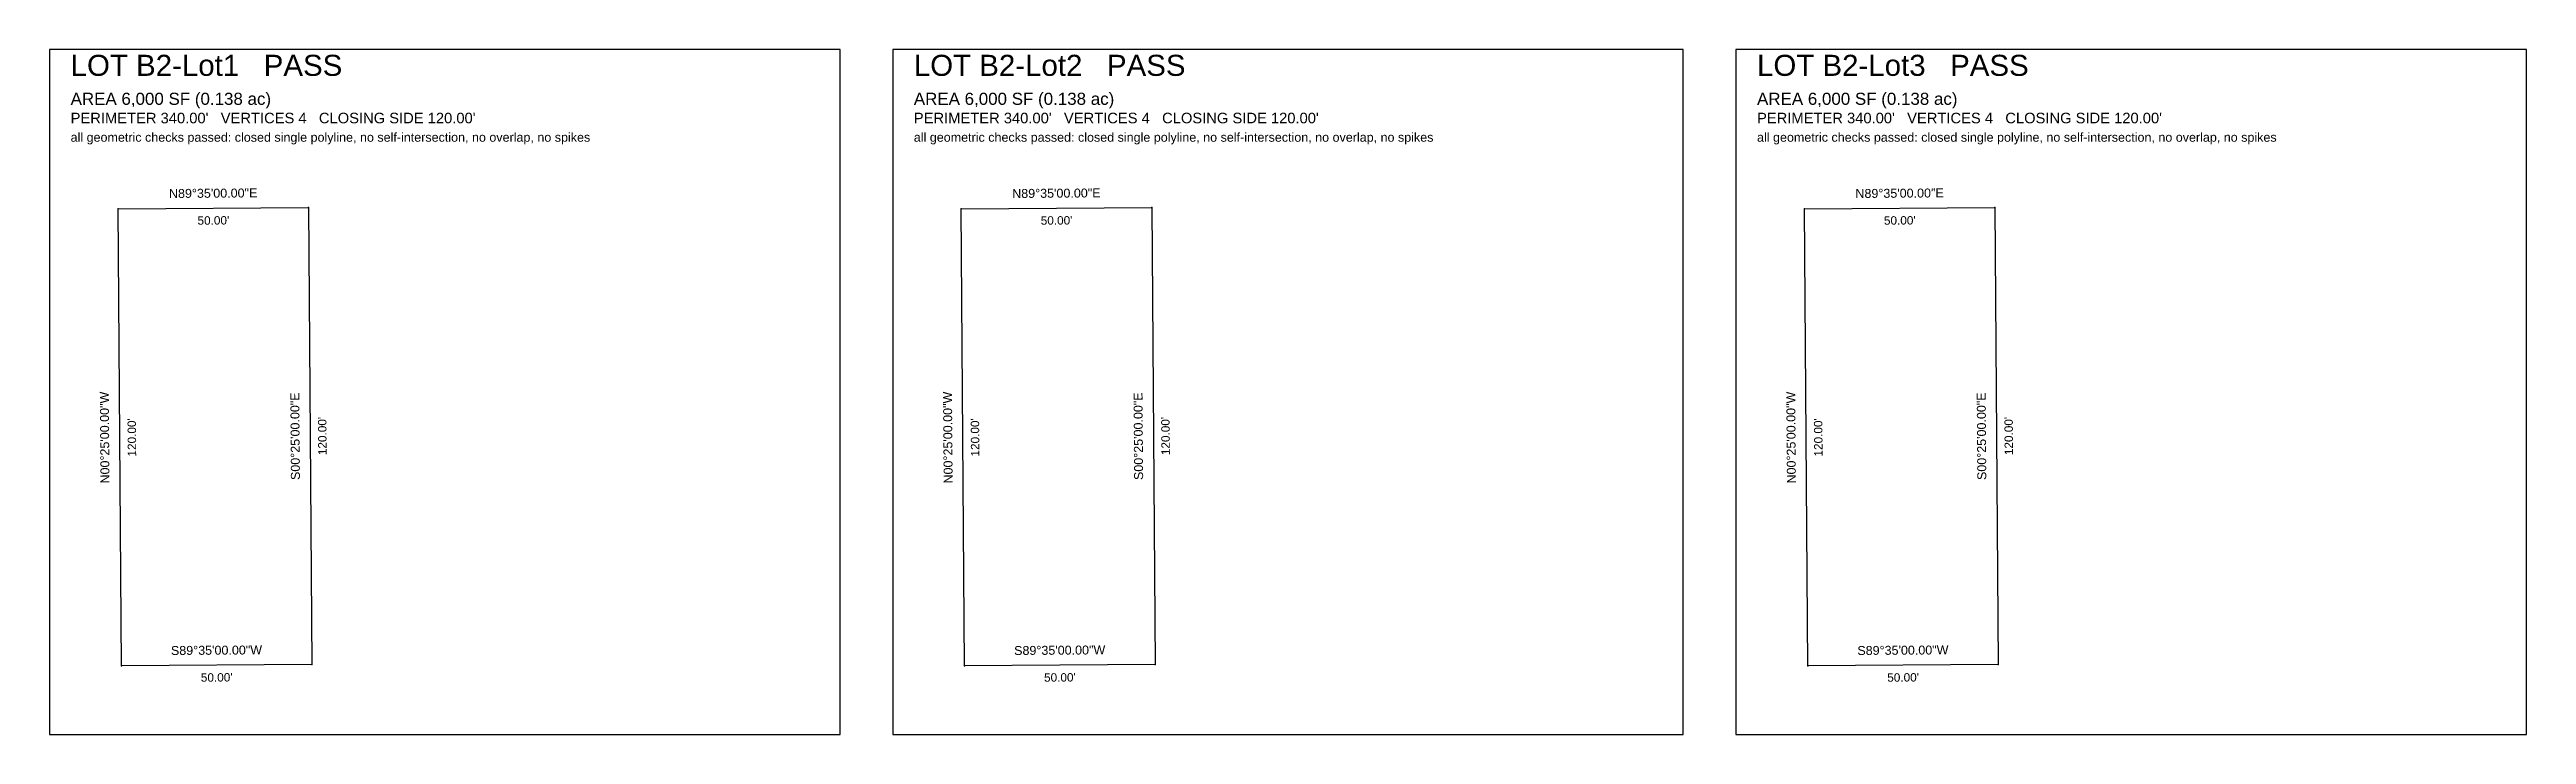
# Model space of a CAD drawing. Extents: x 0 to 1580, y -840 to 260.
# Drawn here: x 0 to 940, y -560 to -300 of the extents above; entities that cross this region are included whole.
import ezdxf
from ezdxf.enums import TextEntityAlignment as Align

# ---------------------------------------------------------------- set-up
doc = ezdxf.new("R2010")
doc.units = 0
doc.linetypes.add('ROT_0.42', pattern=[0])
doc.linetypes.add('ROT_90.42', pattern=[0])
for name, color, linetype in [('LOT_POLYLINE', 4, 'CONTINUOUS'), ('SHEET_FRAME', 8, 'CONTINUOUS'), ('SHEET_LABELS', 7, 'CONTINUOUS')]:
    doc.layers.add(name, color=color, linetype=linetype)
doc.styles.get("Standard").update_dxf_attribs({"font": 'Arial'})

msp = doc.modelspace()

# ---------------------------------------------------------------- texts
at = {"layer": 'SHEET_LABELS'}
for s, height, p in [('LOT B2-Lot1   PASS', 8, (8, -310)), ('LOT B2-Lot2   PASS', 8, (328, -310)), ('LOT B2-Lot3   PASS', 8, (648, -310)), ('AREA 6,000 SF (0.138 ac)', 4.6, (8, -321)), ('AREA 6,000 SF (0.138 ac)', 4.6, (328, -321)), ('AREA 6,000 SF (0.138 ac)', 4.6, (648, -321)), ("PERIMETER 340.00'   VERTICES 4   CLOSING SIDE 120.00'", 4, (8, -328)), ("PERIMETER 340.00'   VERTICES 4   CLOSING SIDE 120.00'", 4, (328, -328)), ("PERIMETER 340.00'   VERTICES 4   CLOSING SIDE 120.00'", 4, (648, -328)), ('all geometric checks passed: closed single polyline, no self-intersection, no overlap, no spikes', 3.4, (8, -335)), ('all geometric checks passed: closed single polyline, no self-intersection, no overlap, no spikes', 3.4, (328, -335)), ('all geometric checks passed: closed single polyline, no self-intersection, no overlap, no spikes', 3.4, (648, -335))]:
    msp.add_text(s, height=height, dxfattribs=at).set_placement(p)
at = {"layer": 'SHEET_LABELS', "linetype": 'ROT_0.42'}
for s, p in [('N89%%d35\'00.00"E', (62.1187, -357.2629)), ('N89%%d35\'00.00"E', (382.1187, -357.2629)), ('N89%%d35\'00.00"E', (702.1187, -357.2629)), ('S89%%d35\'00.00"W', (63.3802, -530.7373)), ('S89%%d35\'00.00"W', (383.3802, -530.7373)), ('S89%%d35\'00.00"W', (703.3802, -530.7373))]:
    msp.add_text(s, height=3.4, rotation=0.42, dxfattribs=at).set_placement(p, align=Align.BOTTOM_CENTER)
for p in [(62.1623, -363.2627), (382.1623, -363.2627), (702.1623, -363.2627), (63.4239, -536.7371), (383.4239, -536.7371), (703.4239, -536.7371)]:
    msp.add_text("50.00'", height=3.2, rotation=0.42, dxfattribs=at).set_placement(p, align=Align.TOP_CENTER)
at = {"layer": 'SHEET_LABELS', "linetype": 'ROT_90.42'}
for s, p in [('N00%%d25\'00.00"W', (23.6309, -447.2846)), ('S00%%d25\'00.00"E', (95.9118, -446.759)), ('N00%%d25\'00.00"W', (343.6309, -447.2846)), ('S00%%d25\'00.00"E', (415.9118, -446.759)), ('N00%%d25\'00.00"W', (663.6309, -447.2846)), ('S00%%d25\'00.00"E', (735.9118, -446.759))]:
    msp.add_text(s, height=3.4, rotation=90.42, dxfattribs=at).set_placement(p, align=Align.BOTTOM_CENTER)
for p in [(29.6307, -447.241), (101.9117, -446.7154), (349.6307, -447.241), (421.9117, -446.7154), (669.6307, -447.241), (741.9117, -446.7154)]:
    msp.add_text("120.00'", height=3.2, rotation=90.42, dxfattribs=at).set_placement(p, align=Align.TOP_CENTER)

# ---------------------------------------------------------------- linework, layer by layer
at = {"layer": 'LOT_POLYLINE'}
for points in [[(26, -360.5257), (98.281, -360), (99.5425, -533.4743), (27.2616, -534)], [(346, -360.5257), (418.281, -360), (419.5425, -533.4743), (347.2616, -534)], [(666, -360.5257), (738.281, -360), (739.5425, -533.4743), (667.2616, -534)]]:
    msp.add_lwpolyline(points, close=True, dxfattribs=at)
at = {"layer": 'SHEET_FRAME'}
for p, q in [((300, -300), (0, -300)), ((0, -300), (0, -560)), ((300, -560), (300, -300)), ((620, -300), (320, -300)), ((320, -300), (320, -560)), ((620, -560), (620, -300)), ((940, -300), (640, -300)), ((640, -300), (640, -560)), ((940, -560), (940, -300)), ((0, -560), (300, -560)), ((320, -560), (620, -560)), ((640, -560), (940, -560))]:
    msp.add_line(p, q, dxfattribs=at)
at = {"layer": 'SHEET_LABELS'}
for p in [(26, -360.5257), (98.281, -360), (346, -360.5257), (418.281, -360), (666, -360.5257), (738.281, -360), (27.2616, -534), (99.5425, -533.4743), (347.2616, -534), (419.5425, -533.4743), (667.2616, -534), (739.5425, -533.4743)]:
    msp.add_point(p, dxfattribs=at)

msp.set_redraw_order([(e.dxf.handle, doc.entitydb.next_handle()) for e in msp.query("TEXT MTEXT ATTDEF DIMENSION ARC_DIMENSION")])  # texts and dimensions are drawn at this point

doc.saveas('drawing.dxf')
